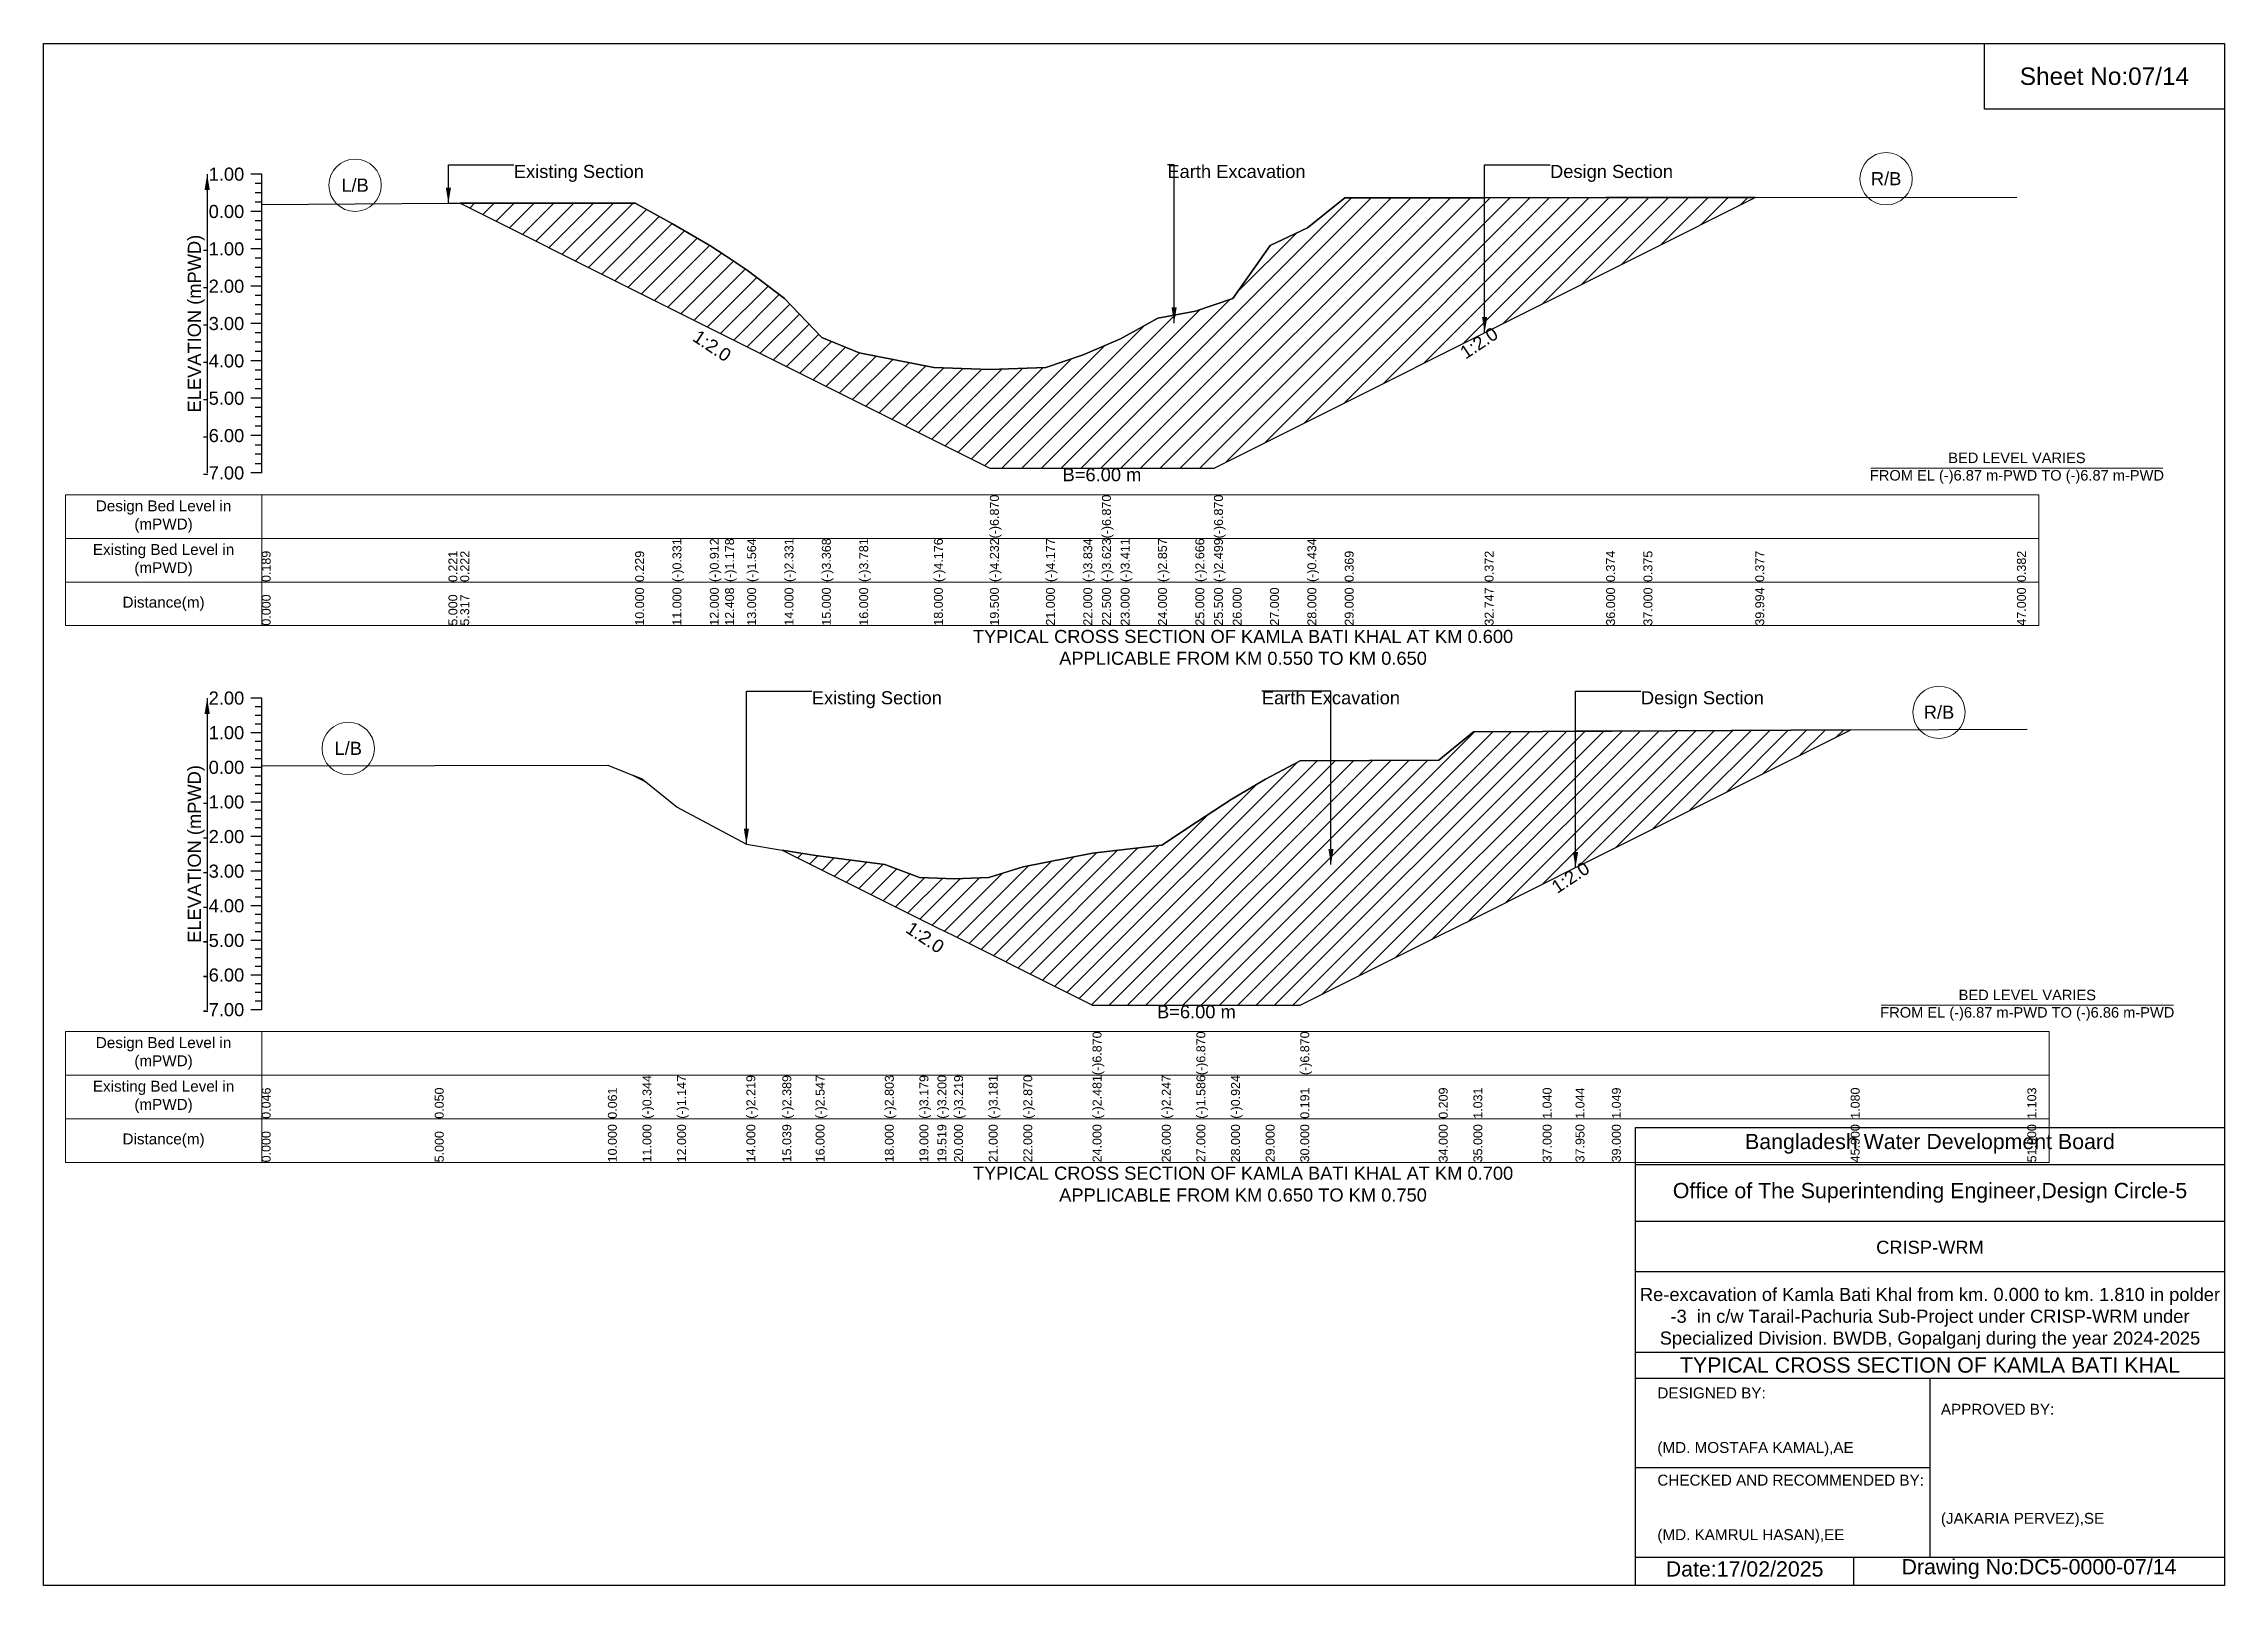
# Model space of a CAD drawing. Header units: inches. Extents: x 91000 to 238000, y -5656 to 51.
# Drawn here: x 160000 to 168000, y -5656 to 0 of the extents above; entities that cross this region are included whole.
import ezdxf

# ---------------------------------------------------------------- set-up
doc = ezdxf.new("R2010")
doc.units = ezdxf.units.IN
doc.header["$LTSCALE"] = 7
doc.header["$MEASUREMENT"] = 0
for name, color, linetype, lineweight in [('Cross section Data Border', 7, 'Continuous', 9), ('Cross Section Labels', 7, 'Continuous', 9), ('Existing_Bed_Level for Xsection', 7, 'Continuous', 25)]:
    doc.layers.add(name, color=color, linetype=linetype, lineweight=lineweight)
doc.styles.get("Standard").update_dxf_attribs({"font": 'arial.ttf'})
doc.dimstyles.get("Standard").update_dxf_attribs({"dimtxt": 0.18, "dimasz": 0.18, "dimexe": 0.18, "dimexo": 0.0625, "dimgap": 0.09, "dimtad": 0, "dimtih": 1, "dimtoh": 1, "dimdec": 4, "dimzin": 0, "dimdsep": 46, "dimtxsty": 'Standard', "dimcen": 0.09, "dimadec": 0, "dimazin": 0, "dimtfac": 1, "dimtdec": 4, "dimtofl": 0, "dimtmove": 0, "dimatfit": 3, "dimfxl": 1, "dimtolj": 1, "dimtzin": 0, "dimarcsym": 0})

msp = doc.modelspace()

# ---------------------------------------------------------------- texts
at = {"attachment_point": 5}
for s, insert, char_height in [('Sheet No:07/14', (167560, -120), 64), ('Bangladesh Water Development Board', (166920, -4036), 56), ('Office of The Superintending Engineer,Design Circle-5', (166920, -4216), 56)]:
    msp.add_mtext(s, dxfattribs=dict(at, insert=insert, char_height=char_height))
for s, insert, char_height, width, attachment_point in [('CRISP-WRM', (166920, -4416), 48, 2240, 5), ('Re-excavation of Kamla Bati Khal from km. 0.000 to km. 1.810 in polder -3  in c/w Tarail-Pachuria Sub-Project under CRISP-WRM under Specialized Division. BWDB, Gopalganj during the year 2024-2025', (166920, -4676), 48, 2160, 5), ('TYPICAL CROSS SECTION OF KAMLA BATI KHAL', (166920, -4848), 56, 2240, 5), ('DESIGNED BY:^J^J^J(MD. MOSTAFA KAMAL),AE', (165920, -5056), 40, 1120, 4), ('APPROVED BY:^J^J^J^J^J^J(JAKARIA PERVEZ),SE', (166960, -5216), 40, 1120, 4), ('CHECKED AND RECOMMENDED BY:^J^J^J(MD. KAMRUL HASAN),EE', (165920, -5376), 40, 1120, 4), ('Date:17/02/2025', (166240, -5596), 56, 1120, 5), ('Drawing No:DC5-0000-07/14', (167320, -5596), 56, 1760, 5)]:
    msp.add_mtext(s, dxfattribs=dict(insert=insert, char_height=char_height, width=width, attachment_point=attachment_point))
at = {"layer": 'Cross section Data Border', "char_height": 40, "width": 640, "attachment_point": 5}
for s, insert in [('Design Bed Level in (mPWD)', (160440, -1735.2)), ('Existing Bed Level in (mPWD)', (160440, -1895.2)), ('Distance(m)', (160440, -2055.2)), ('Design Bed Level in (mPWD)', (160440, -3704.2)), ('Existing Bed Level in (mPWD)', (160440, -3864.2)), ('Distance(m)', (160440, -4024.2))]:
    msp.add_mtext(s, dxfattribs=dict(at, insert=insert))
at = {"layer": 'Cross Section Labels'}
for s, insert, char_height, attachment_point in [('Existing Section', (161725, -445), 48, 1), ('Earth Excavation', (164122.5, -445), 48, 1), ('Design Section', (165526.3, -445), 48, 1), ('R/B', (166759.1, -495.7), 48, 5), ('L/B', (161142.5, -519.6), 48, 5), ('BED LEVEL VARIES ^JFROM EL (-)6.87 m-PWD TO (-)6.87 m-PWD', (167239, -1557.4), 38.4, 5), ('B=6.00 m', (163882.5, -1557.4), 48, 2), ('TYPICAL CROSS SECTION OF KAMLA BATI KHAL AT KM 0.600^JAPPLICABLE FROM KM 0.550 TO KM 0.650', (164400, -2215.2), 48, 5), ('Existing Section', (162818, -2375.8), 48, 1), ('Earth Excavation', (164469, -2375.8), 48, 1), ('Design Section', (165859.7, -2375.8), 48, 1), ('R/B', (166953.1, -2453.1), 48, 5), ('L/B', (161117.5, -2585.6), 48, 5), ('BED LEVEL VARIES ^JFROM EL (-)6.87 m-PWD TO (-)6.86 m-PWD', (167277, -3527.7), 38.4, 5), ('B=6.00 m', (164229, -3527.7), 48, 2), ('TYPICAL CROSS SECTION OF KAMLA BATI KHAL AT KM 0.700^JAPPLICABLE FROM KM 0.650 TO KM 0.750', (164400, -4184.2), 48, 5)]:
    msp.add_mtext(s, dxfattribs=dict(at, insert=insert, char_height=char_height, attachment_point=attachment_point))
at = {"layer": 'Cross Section Labels', "char_height": 48, "attachment_point": 2}
for insert, rotation in [((162465.7, -1088.8), 326.30993), ((165252.1, -1078.1), 33.69007), ((165587.9, -3038.7), 33.69007), ((163247.2, -3259), 326.30993)]:
    msp.add_mtext('1:2.0', dxfattribs=dict(at, insert=insert, rotation=rotation))
at = {"layer": 'Existing_Bed_Level for Xsection', "char_height": 48, "attachment_point": 6}
for s, insert in [('1.00', (160736, -479.2)), ('0.00', (160736, -616.2)), ('-1.00', (160736, -753.2)), ('-2.00', (160736, -890.2)), ('-3.00', (160736, -1027.2)), ('-4.00', (160736, -1164.2)), ('-5.00', (160736, -1301.2)), ('-6.00', (160736, -1438.2)), ('-7.00', (160736, -1575.2)), ('2.00', (160736, -2401.2)), ('1.00', (160736, -2528.2)), ('0.00', (160736, -2655.2)), ('-1.00', (160736, -2782.2)), ('-2.00', (160736, -2909.2)), ('-3.00', (160736, -3036.2)), ('-4.00', (160736, -3163.2)), ('-5.00', (160736, -3290.2)), ('-6.00', (160736, -3417.2)), ('-7.00', (160736, -3544.2))]:
    msp.add_mtext(s, dxfattribs=dict(at, insert=insert))
at = {"layer": 'Existing_Bed_Level for Xsection', "rotation": 90}
for s, insert, char_height, attachment_point in [('ELEVATION (mPWD)', (160560, -1027.2), 48, 5), ('(-)6.870', (163471.5, -1815.2), 32.8, 1), ('(-)6.870', (163882.5, -1815.2), 32.8, 1), ('(-)6.870', (164293.5, -1815.2), 32.8, 1), ('(-)0.331', (162307, -1975.2), 32.8, 1), ('(-)0.912', (162444, -1975.2), 32.8, 1), ('(-)1.178', (162500, -1975.2), 32.8, 1), ('(-)1.564', (162581, -1975.2), 32.8, 1), ('(-)2.331', (162718, -1975.2), 32.8, 1), ('(-)3.368', (162855, -1975.2), 32.8, 1), ('(-)3.781', (162992, -1975.2), 32.8, 1), ('(-)4.176', (163266, -1975.2), 32.8, 1), ('(-)4.232', (163471.5, -1975.2), 32.8, 1), ('(-)4.177', (163677, -1975.2), 32.8, 1), ('(-)3.834', (163814, -1975.2), 32.8, 1), ('(-)3.623', (163882.5, -1975.2), 32.8, 1), ('(-)3.411', (163951, -1975.2), 32.8, 1), ('(-)2.857', (164088, -1975.2), 32.8, 1), ('(-)2.666', (164225, -1975.2), 32.8, 1), ('(-)2.499', (164293.5, -1975.2), 32.8, 1), ('(-)0.434', (164636, -1975.2), 32.8, 1), ('0.189', (160800, -1975.2), 32.8, 1), ('0.221', (161485, -1975.2), 32.8, 1), ('0.222', (161528.4, -1975.2), 32.8, 1), ('0.229', (162170, -1975.2), 32.8, 1), ('0.369', (164773, -1975.2), 32.8, 1), ('0.372', (165286.3, -1975.2), 32.8, 1), ('0.374', (165732, -1975.2), 32.8, 1), ('0.375', (165869, -1975.2), 32.8, 1), ('0.377', (166279.1, -1975.2), 32.8, 1), ('0.382', (167239, -1975.2), 32.8, 1), ('10.000', (162170, -2135.2), 32.8, 1), ('11.000', (162307, -2135.2), 32.8, 1), ('12.000', (162444, -2135.2), 32.8, 1), ('12.408', (162500, -2135.2), 32.8, 1), ('13.000', (162581, -2135.2), 32.8, 1), ('14.000', (162718, -2135.2), 32.8, 1), ('15.000', (162855, -2135.2), 32.8, 1), ('16.000', (162992, -2135.2), 32.8, 1), ('18.000', (163266, -2135.2), 32.8, 1), ('19.500', (163471.5, -2135.2), 32.8, 1), ('21.000', (163677, -2135.2), 32.8, 1), ('22.000', (163814, -2135.2), 32.8, 1), ('22.500', (163882.5, -2135.2), 32.8, 1), ('23.000', (163951, -2135.2), 32.8, 1), ('24.000', (164088, -2135.2), 32.8, 1), ('25.000', (164225, -2135.2), 32.8, 1), ('25.500', (164293.5, -2135.2), 32.8, 1), ('26.000', (164362, -2135.2), 32.8, 1), ('27.000', (164499, -2135.2), 32.8, 1), ('28.000', (164636, -2135.2), 32.8, 1), ('29.000', (164773, -2135.2), 32.8, 1), ('32.747', (165286.3, -2135.2), 32.8, 1), ('36.000', (165732, -2135.2), 32.8, 1), ('37.000', (165869, -2135.2), 32.8, 1), ('39.994', (166279.1, -2135.2), 32.8, 1), ('47.000', (167239, -2135.2), 32.8, 1), ('0.000', (160800, -2135.2), 32.8, 1), ('5.000', (161485, -2135.2), 32.8, 1), ('5.317', (161528.4, -2135.2), 32.8, 1), ('ELEVATION (mPWD)', (160560, -2972.7), 48, 5), ('(-)6.870', (163848, -3784.2), 32.8, 1), ('(-)6.870', (164229, -3784.2), 32.8, 1), ('(-)6.870', (164610, -3784.2), 32.8, 1), ('0.046', (160800, -3944.2), 32.8, 1), ('0.050', (161435, -3944.2), 32.8, 1), ('0.061', (162070, -3944.2), 32.8, 1), ('(-)0.344', (162197, -3944.2), 32.8, 1), ('(-)1.147', (162324, -3944.2), 32.8, 1), ('(-)2.219', (162578, -3944.2), 32.8, 1), ('(-)2.389', (162709.9, -3944.2), 32.8, 1), ('(-)2.547', (162832, -3944.2), 32.8, 1), ('(-)2.803', (163086, -3944.2), 32.8, 1), ('(-)3.179', (163213, -3944.2), 32.8, 1), ('(-)3.200', (163279, -3944.2), 32.8, 1), ('(-)3.219', (163340, -3944.2), 32.8, 1), ('(-)3.181', (163467, -3944.2), 32.8, 1), ('(-)2.870', (163594, -3944.2), 32.8, 1), ('(-)2.481', (163848, -3944.2), 32.8, 1), ('(-)2.247', (164102, -3944.2), 32.8, 1), ('(-)1.586', (164229, -3944.2), 32.8, 1), ('(-)0.924', (164356, -3944.2), 32.8, 1), ('0.191', (164610, -3944.2), 32.8, 1), ('0.209', (165118, -3944.2), 32.8, 1), ('1.031', (165245, -3944.2), 32.8, 1), ('1.040', (165499, -3944.2), 32.8, 1), ('1.044', (165619.7, -3944.2), 32.8, 1), ('1.049', (165753, -3944.2), 32.8, 1), ('1.080', (166629.3, -3944.2), 32.8, 1), ('1.103', (167277, -3944.2), 32.8, 1), ('0.000', (160800, -4104.2), 32.8, 1), ('5.000', (161435, -4104.2), 32.8, 1), ('10.000', (162070, -4104.2), 32.8, 1), ('11.000', (162197, -4104.2), 32.8, 1), ('12.000', (162324, -4104.2), 32.8, 1), ('14.000', (162578, -4104.2), 32.8, 1), ('15.039', (162709.9, -4104.2), 32.8, 1), ('16.000', (162832, -4104.2), 32.8, 1), ('18.000', (163086, -4104.2), 32.8, 1), ('19.000', (163213, -4104.2), 32.8, 1), ('19.519', (163279, -4104.2), 32.8, 1), ('20.000', (163340, -4104.2), 32.8, 1), ('21.000', (163467, -4104.2), 32.8, 1), ('22.000', (163594, -4104.2), 32.8, 1), ('24.000', (163848, -4104.2), 32.8, 1), ('26.000', (164102, -4104.2), 32.8, 1), ('27.000', (164229, -4104.2), 32.8, 1), ('28.000', (164356, -4104.2), 32.8, 1), ('29.000', (164483, -4104.2), 32.8, 1), ('30.000', (164610, -4104.2), 32.8, 1), ('34.000', (165118, -4104.2), 32.8, 1), ('35.000', (165245, -4104.2), 32.8, 1), ('37.000', (165499, -4104.2), 32.8, 1), ('37.950', (165619.7, -4104.2), 32.8, 1), ('39.000', (165753, -4104.2), 32.8, 1), ('45.900', (166629.3, -4104.2), 32.8, 1), ('51.000', (167277, -4104.2), 32.8, 1)]:
    msp.add_mtext(s, dxfattribs=dict(at, insert=insert, char_height=char_height, attachment_point=attachment_point))

# ---------------------------------------------------------------- hatches: boundary and pattern name
at = {"layer": 'Existing_Bed_Level for Xsection'}
h = msp.add_hatch(dxfattribs=at)
h.set_pattern_fill('ANSI31', color=256, scale=411, style=0)
h.paths.add_polyline_path([(161528.4, -585.9), (162170, -906.7), (162307, -975.2), (162444, -1043.7), (162500, -1071.6), (162581, -1112.2), (162718, -1180.7), (162855, -1249.2), (162992, -1317.7), (163266, -1454.7), (163471.5, -1557.4), (163677, -1557.4), (163814, -1557.4), (163882.5, -1557.4), (163951, -1557.4), (164088, -1557.4), (164225, -1557.4), (164293.5, -1557.4), (164362, -1523.2), (164499, -1454.7), (164636, -1386.2), (164773, -1317.7), (165286.3, -1061), (165732, -838.2), (165869, -769.7), (166279.1, -564.6), (165869, -564.9), (165732, -565), (165286.3, -565.3), (164773, -565.7), (164636, -675.7), (164499, -741.2), (164362, -935.6), (164293.5, -958.5), (164225, -981.5), (164088, -1007.6), (163951, -1083.5), (163882.5, -1112.5), (163814, -1141.5), (163677, -1188.5), (163471.5, -1196), (163266, -1188.3), (162992, -1134.2), (162855, -1077.6), (162718, -935.6), (162581, -830.5), (162500, -777.6), (162444, -741.2), (162307, -661.6), (162170, -584.8)])
h = msp.add_hatch(dxfattribs=at)
h.set_pattern_fill('ANSI31', color=256, scale=381, style=0)
h.paths.add_polyline_path([(162709.9, -2958.6), (162832, -3019.7), (163086, -3146.7), (163213, -3210.2), (163279, -3243.2), (163340, -3273.7), (163467, -3337.2), (163594, -3400.7), (163848, -3527.7), (164102, -3527.7), (164229, -3527.7), (164356, -3527.7), (164483, -3527.7), (164610, -3527.7), (165118, -3273.7), (165245, -3210.2), (165499, -3083.2), (165619.7, -3022.8), (165626, -3019.7), (165753, -2956.2), (166629.3, -2518), (165753, -2522), (165626, -2522.5), (165619.7, -2522.6), (165499, -2523.1), (165245, -2524.2), (165118, -2628.6), (164610, -2630.9), (164483, -2698.9), (164356, -2772.5), (164229, -2856.5), (164102, -2940.6), (163848, -2970.3), (163594, -3019.7), (163467, -3059.2), (163340, -3064), (163279, -3061.6), (163213, -3058.9), (163086, -3011.2), (162832, -2978.7)])
h = msp.add_hatch(dxfattribs=at)
h.set_pattern_fill('ANSI31', color=256, scale=381, style=0)
h.paths.add_polyline_path([(162162.2, -2684.8), (162197, -2702.2), (162207.9, -2707.6), (162197, -2698.9)])

# ---------------------------------------------------------------- linework, layer by layer
for points in [[(160000, 0), (168000, 0), (168000, -5656), (160000, -5656)], [(167120, 0), (168000, 0), (168000, -240), (167120, -240)]]:
    msp.add_lwpolyline(points, close=True)
for points in [[(165840, -5656), (165840, -3976), (168000, -3976)], [(165840, -4112), (168000, -4112)], [(165840, -4320), (168000, -4320)], [(165840, -4504), (168000, -4504)], [(165840, -4800), (168000, -4800)], [(165840, -4896), (168000, -4896)], [(166920, -4896), (166920, -5552)], [(165840, -5224), (166920, -5224)], [(165840, -5552), (168000, -5552)], [(166640, -5552), (166640, -5656)]]:
    msp.add_lwpolyline(points)
at = {"layer": 'Cross section Data Border'}
for points in [[(160080, -1655.2), (167319, -1655.2), (167319, -2135.2), (160080, -2135.2)], [(160080, -3624.2), (167357, -3624.2), (167357, -4104.2), (160080, -4104.2)]]:
    msp.add_lwpolyline(points, close=True, dxfattribs=at)
for points in [[(160800, -1655.2), (160800, -2135.2)], [(160080, -1815.2), (167319, -1815.2)], [(160080, -1975.2), (167319, -1975.2)], [(160800, -3624.2), (160800, -4104.2)], [(160080, -3784.2), (167357, -3784.2)], [(160080, -3944.2), (167357, -3944.2)]]:
    msp.add_lwpolyline(points, dxfattribs=at)
at = {"layer": 'Cross Section Labels'}
for points in [[(166703.2, -1557.4), (167774.8, -1557.4)], [(166741.2, -3527.7), (167812.8, -3527.7)]]:
    msp.add_lwpolyline(points, dxfattribs=at)
for centre in [(166759.1, -495.7), (161142.5, -519.6), (166953.1, -2453.1), (161117.5, -2585.6)]:
    msp.add_circle(centre, 96, dxfattribs=at)
at = {"layer": 'Existing_Bed_Level for Xsection'}
for points in [[(160800, -479.2), (160760, -479.2)], [(160800, -1575.2), (160800, -1438.2), (160800, -1301.2), (160800, -1164.2), (160800, -1027.2), (160800, -890.2), (160800, -753.2), (160800, -616.2), (160800, -479.2)], [(160800, -513.5), (160776, -513.5)], [(160800, -547.7), (160776, -547.7)], [(160800, -616.2), (160760, -616.2)], [(160800, -582), (160776, -582)], [(160800, -590.3), (161485, -585.9), (161528.4, -585.9), (162170, -584.8), (162307, -661.6), (162444, -741.2), (162500, -777.6), (162581, -830.5), (162718, -935.6), (162855, -1077.6), (162992, -1134.2), (163266, -1188.3), (163471.5, -1196), (163471.5, -1196), (163677, -1188.5), (163814, -1141.5), (163882.5, -1112.5), (163882.5, -1112.5), (163951, -1083.5), (164088, -1007.6), (164225, -981.5), (164293.5, -958.5), (164293.5, -958.5), (164362, -935.6), (164499, -741.2), (164636, -675.7), (164773, -565.7), (165286.3, -565.3), (165732, -565), (165869, -564.9), (166279.1, -564.6), (167239, -563.9)], [(160800, -650.5), (160776, -650.5)], [(160800, -684.7), (160776, -684.7)], [(160800, -719), (160776, -719)], [(160800, -753.2), (160760, -753.2)], [(160800, -787.5), (160776, -787.5)], [(160800, -821.7), (160776, -821.7)], [(160800, -856), (160776, -856)], [(160800, -890.2), (160760, -890.2)], [(160800, -924.5), (160776, -924.5)], [(160800, -958.7), (160776, -958.7)], [(160800, -1027.2), (160760, -1027.2)], [(160800, -993), (160776, -993)], [(160800, -1061.5), (160776, -1061.5)], [(160800, -1095.7), (160776, -1095.7)], [(160800, -1164.2), (160760, -1164.2)], [(160800, -1130), (160776, -1130)], [(160800, -1198.5), (160776, -1198.5)], [(160800, -1232.7), (160776, -1232.7)], [(160800, -1267), (160776, -1267)], [(160800, -1301.2), (160760, -1301.2)], [(160800, -1335.5), (160776, -1335.5)], [(160800, -1438.2), (160760, -1438.2)], [(160800, -1369.7), (160776, -1369.7)], [(160800, -1404), (160776, -1404)], [(160800, -1472.5), (160776, -1472.5)], [(160800, -1506.7), (160776, -1506.7)], [(160800, -1575.2), (160760, -1575.2)], [(160800, -1541), (160776, -1541)], [(160800, -2401.2), (160760, -2401.2)], [(160800, -2432.9), (160776, -2432.9)], [(160800, -2464.7), (160776, -2464.7)], [(160800, -3544.2), (160800, -3417.2), (160800, -3290.2), (160800, -3163.2), (160800, -3036.2), (160800, -2909.2), (160800, -2782.2), (160800, -2655.2), (160800, -2528.2), (160800, -2401.2)], [(160800, -2528.2), (160760, -2528.2)], [(160800, -2496.4), (160776, -2496.4)], [(160800, -2559.9), (160776, -2559.9)], [(160800, -2649.3), (161435, -2648.8), (162070, -2647.4), (162197, -2698.9), (162324, -2800.9), (162578, -2937), (162709.9, -2958.6), (162832, -2978.7), (163086, -3011.2), (163213, -3058.9), (163279, -3061.6), (163340, -3064), (163467, -3059.2), (163594, -3019.7), (163848, -2970.3), (163848, -2970.3), (164102, -2940.6), (164229, -2856.5), (164229, -2856.5), (164356, -2772.5), (164483, -2698.9), (164610, -2630.9), (164610, -2630.9), (165118, -2628.6), (165245, -2524.2), (165499, -2523.1), (165619.7, -2522.6), (165626, -2522.5), (165753, -2522), (166629.3, -2518), (167277, -2515.1)], [(160800, -2591.7), (160776, -2591.7)], [(160800, -2623.4), (160776, -2623.4)], [(160800, -2655.2), (160760, -2655.2)], [(160800, -2686.9), (160776, -2686.9)], [(160800, -2718.7), (160776, -2718.7)], [(160800, -2782.2), (160760, -2782.2)], [(160800, -2750.4), (160776, -2750.4)], [(160800, -2813.9), (160776, -2813.9)], [(160800, -2845.7), (160776, -2845.7)], [(160800, -2877.4), (160776, -2877.4)], [(160800, -2909.2), (160760, -2909.2)], [(160800, -2940.9), (160776, -2940.9)], [(160800, -3036.2), (160760, -3036.2)], [(160800, -2972.7), (160776, -2972.7)], [(160800, -3004.4), (160776, -3004.4)], [(160800, -3067.9), (160776, -3067.9)], [(160800, -3099.7), (160776, -3099.7)], [(160800, -3163.2), (160760, -3163.2)], [(160800, -3131.4), (160776, -3131.4)], [(160800, -3194.9), (160776, -3194.9)], [(160800, -3226.7), (160776, -3226.7)], [(160800, -3258.4), (160776, -3258.4)], [(160800, -3290.2), (160760, -3290.2)], [(160800, -3321.9), (160776, -3321.9)], [(160800, -3353.7), (160776, -3353.7)], [(160800, -3417.2), (160760, -3417.2)], [(160800, -3385.4), (160776, -3385.4)], [(160800, -3448.9), (160776, -3448.9)], [(160800, -3480.7), (160776, -3480.7)], [(160800, -3512.4), (160776, -3512.4)], [(160800, -3544.2), (160760, -3544.2)]]:
    msp.add_lwpolyline(points, dxfattribs=at)
for points in [[(161528.4, -585.9), (161528.4, -585.9), (162170, -906.7), (162307, -975.2), (162444, -1043.7), (162500, -1071.6), (162581, -1112.2), (162718, -1180.7), (162855, -1249.2), (162992, -1317.7), (163266, -1454.7), (163471.5, -1557.4), (163471.5, -1557.4), (163677, -1557.4), (163814, -1557.4), (163882.5, -1557.4), (163882.5, -1557.4), (163951, -1557.4), (164088, -1557.4), (164225, -1557.4), (164293.5, -1557.4), (164293.5, -1557.4), (164362, -1523.2), (164499, -1454.7), (164636, -1386.2), (164773, -1317.7), (165286.3, -1061), (165732, -838.2), (165869, -769.7), (166279.1, -564.6), (166279.1, -564.6), (166279.1, -564.6), (165869, -564.9), (165732, -565), (165286.3, -565.3), (164773, -565.7), (164636, -675.7), (164499, -741.2), (164362, -935.6), (164293.5, -958.5), (164293.5, -958.5), (164225, -981.5), (164088, -1007.6), (163951, -1083.5), (163882.5, -1112.5), (163882.5, -1112.5), (163814, -1141.5), (163677, -1188.5), (163471.5, -1196), (163471.5, -1196), (163266, -1188.3), (162992, -1134.2), (162855, -1077.6), (162718, -935.6), (162581, -830.5), (162500, -777.6), (162444, -741.2), (162307, -661.6), (162170, -584.8), (161528.4, -585.9)], [(162709.9, -2958.6), (162709.9, -2958.6), (162832, -3019.7), (163086, -3146.7), (163213, -3210.2), (163279, -3243.2), (163340, -3273.7), (163467, -3337.2), (163594, -3400.7), (163848, -3527.7), (163848, -3527.7), (164102, -3527.7), (164229, -3527.7), (164229, -3527.7), (164356, -3527.7), (164483, -3527.7), (164610, -3527.7), (164610, -3527.7), (165118, -3273.7), (165245, -3210.2), (165499, -3083.2), (165619.7, -3022.8), (165626, -3019.7), (165753, -2956.2), (166629.3, -2518), (166629.3, -2518), (166629.3, -2518), (165753, -2522), (165626, -2522.5), (165619.7, -2522.6), (165499, -2523.1), (165245, -2524.2), (165118, -2628.6), (164610, -2630.9), (164610, -2630.9), (164483, -2698.9), (164356, -2772.5), (164229, -2856.5), (164229, -2856.5), (164102, -2940.6), (163848, -2970.3), (163848, -2970.3), (163594, -3019.7), (163467, -3059.2), (163340, -3064), (163279, -3061.6), (163213, -3058.9), (163086, -3011.2), (162832, -2978.7), (162709.9, -2958.6)], [(162162.2, -2684.8), (162197, -2702.2), (162207.9, -2707.6), (162197, -2698.9)]]:
    msp.add_lwpolyline(points, close=True, dxfattribs=at)

msp.set_redraw_order([(e.dxf.handle, doc.entitydb.next_handle()) for e in msp.query("TEXT MTEXT ATTDEF DIMENSION ARC_DIMENSION")])  # texts and dimensions are drawn at this point

# ---------------------------------------------------------------- leaders
at = {"layer": 'Cross Section Labels', "annotation_type": 0, "has_hookline": 1}
for points, hookline_direction, text_width in [([(161485, -585.9), (161485, -445), (161724.9, -445)], 0, 467.2), ([(164147.1, -1025.5), (164147.1, -445), (164122.4, -445)], 0, 497), ([(165286.3, -1061), (165286.3, -445), (165526.2, -445)], 0, 441.2), ([(162578, -2937), (162578, -2375.8), (162817.9, -2375.8)], 0, 467.2), ([(164722.6, -3012), (164722.6, -2375.8), (164469.1, -2375.8)], 1, 497), ([(165619.7, -3022.8), (165619.7, -2375.8), (165859.6, -2375.8)], 0, 441.2)]:
    msp.add_leader(points, dimstyle='Standard', override={"dimasz": 57.6}, dxfattribs=dict(at, hookline_direction=hookline_direction, text_width=text_width))
at = {"layer": 'Existing_Bed_Level for Xsection'}
for points in [[(160600, -479.2), (160600, -1575.2)], [(160600, -2401.2), (160600, -3544.2)]]:
    msp.add_leader(points, dimstyle='Standard', override={"dimasz": 57.6}, dxfattribs=at)

doc.saveas('drawing.dxf')
